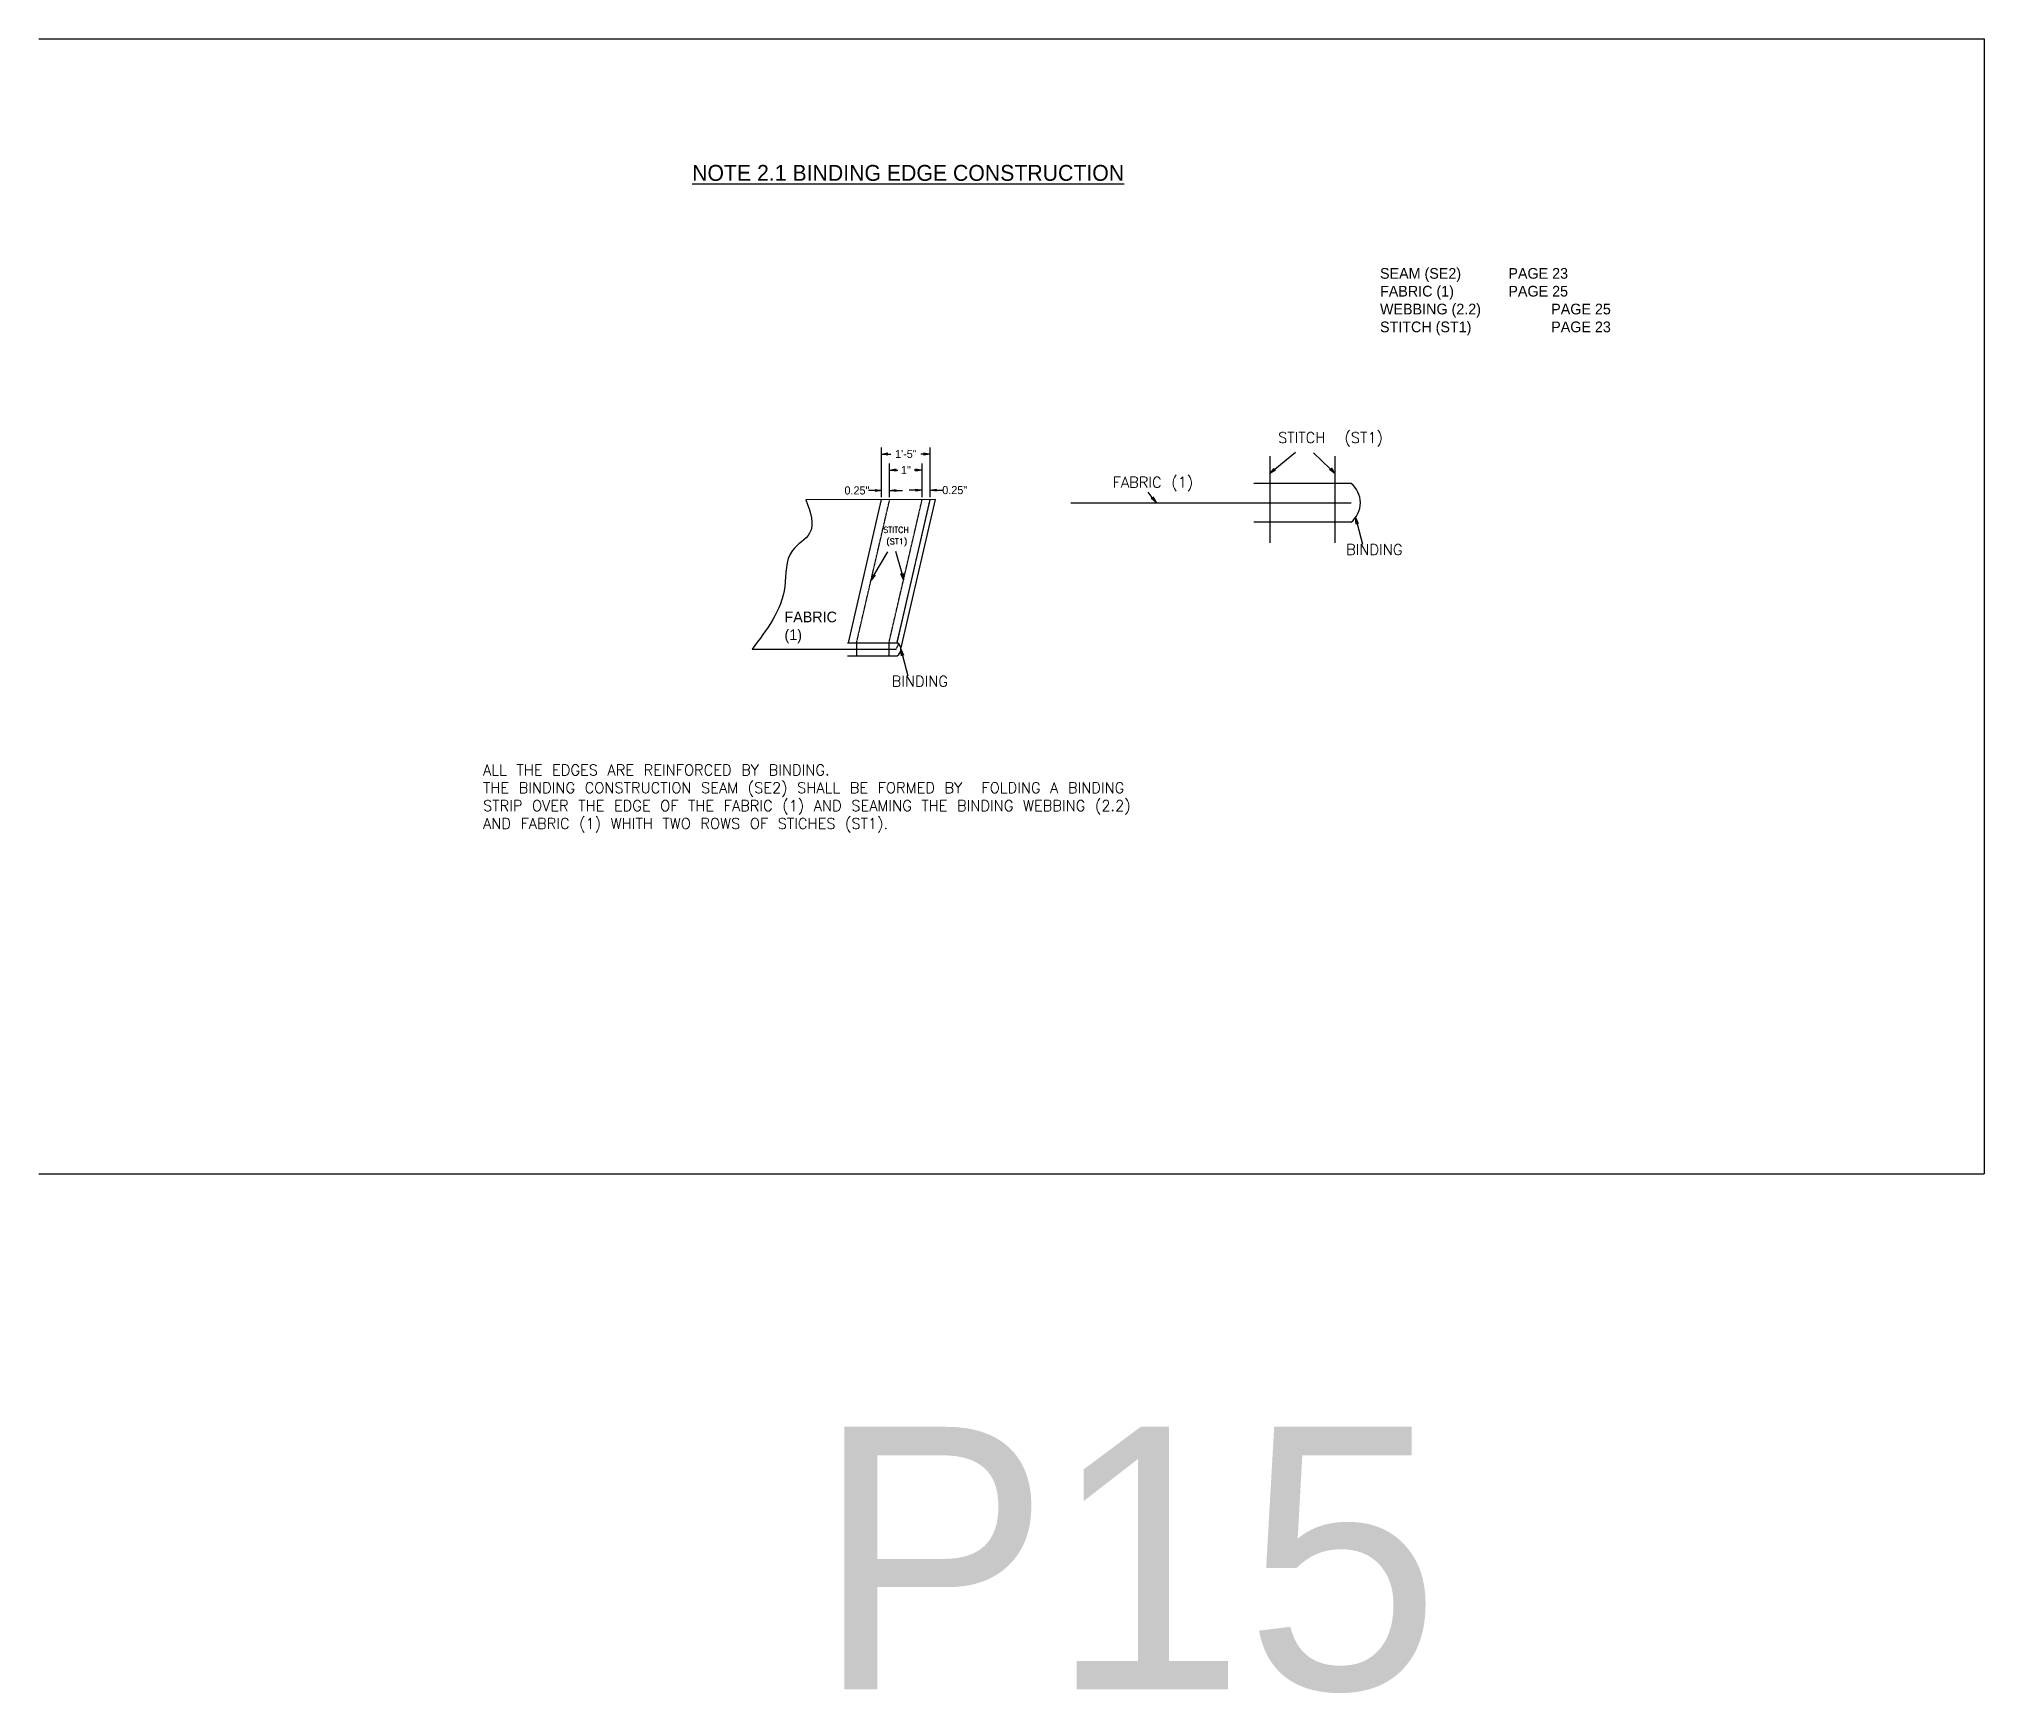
# Model space of a CAD drawing. Header units: inches. Extents: x 1631 to 16634, y 11819 to 13981.
# Drawn here: x 4631 to 5231, y 11835 to 12346 of the extents above; entities that cross this region are included whole.
import ezdxf

# ---------------------------------------------------------------- set-up
doc = ezdxf.new("R2010")
doc.units = ezdxf.units.IN
doc.header["$MEASUREMENT"] = 0
doc.linetypes.add('HIDDEN', pattern=[0.375, 0.25, -0.125])
for name, color, linetype in [('DIMENSION', 7, 'Continuous'), ('Object', 7, 'Continuous'), ('PEN2', 95, 'Continuous'), ('STECH', 7, 'HIDDEN'), ('TEXT', 7, 'Continuous')]:
    doc.layers.add(name, color=color, linetype=linetype)
doc.styles.add('style1', font='txt.shx')

msp = doc.modelspace()

# ---------------------------------------------------------------- texts
at = {"layer": 'DIMENSION', "linetype": 'Continuous', "insert": (4861.39442, 12168.98305), "char_height": 3.3, "width": 15.2229492, "attachment_point": 1}
msp.add_mtext('FABRIC (1)', dxfattribs=at)
at = {"layer": 'PEN2', "attachment_point": 1}
for s, insert, char_height, width in [('\\pt136.338;{\\H1x;\\C0;                \\LNOTE 2.1 BINDING EDGE CONSTRUCTION\\l\\C256;}', (4803.77349, 12306.75413), 4.9, 269.2684769), ('\\pt91.8192;{\\Ftxt.shx|c1;\\C0;ALL THE EDGES ARE REINFORCED BY BINDING.\\P\\Ftxt.shx|c0;THE BINDING CONSTRUCTION SEAM (SE2) SHALL BE FORMED BY  FOLDING A BINDING STRIP OVER THE EDGE OF THE FABRIC (1) AND SEAMING THE BINDING WEBBING (2.2) AND FABRIC (1) WHITH TWO ROWS OF STICHES (ST1). }', (4768.41591, 12121.78418), 3.3, 225.7924743)]:
    msp.add_mtext(s, dxfattribs=dict(at, insert=insert, char_height=char_height, width=width))
at = {"layer": 'TEXT', "ltscale": 0.015, "style": 'style1'}
for s, height, p in [('STITCH  (ST1)', 3.3, (5013.66266, 12221.00839)), ('FABRIC (1)', 3.3, (4962.60734, 12207.2261)), ('STITCH', 1.791136, (4891.86615, 12193.31552)), ('(ST1)', 1.791136, (4892.81405, 12189.73514)), ('BINDING ', 3.3, (5034.62783, 12186.47134)), ('BINDING', 3.3, (4894.42687, 12145.86496))]:
    msp.add_text(s, height=height, dxfattribs=at).set_placement(p)
at = {"layer": 'TEXT'}
msp.add_text('P15', height=80.977854, dxfattribs=at).set_placement((4871.00736, 11836.56569))
at = {"layer": 'TEXT', "insert": (5045.08563, 12274.95883), "char_height": 3.3, "width": 210.3834797, "attachment_point": 1}
msp.add_mtext('SEAM (SE2)^I^IPAGE 23\\PFABRIC (1)^I ^IPAGE 25\\PWEBBING (2.2)^I^IPAGE 25\\PSTITCH (ST1)^I^IPAGE 23', dxfattribs=at)
at = {"layer": 'TEXT', "char_height": 2.5, "attachment_point": 5}
for s, insert in [('1\'-5"', (4898.81824, 12217.5828)), ('1"', (4898.85206, 12212.63724)), ('0.25"', (4883.73491, 12206.34238)), ('0.25"', (4913.90157, 12206.44908))]:
    msp.add_mtext(s, dxfattribs=dict(at, insert=insert))

# ---------------------------------------------------------------- blocks, each defined once
blk = doc.blocks.new('_OPEN')
at = {"color": 0, "linetype": 'ByBlock'}
for p, q in [((-1, 0.17), (0, 0)), ((0, 0), (-1, -0.17)), ((0, 0), (-1, 0))]:
    blk.add_line(p, q, dxfattribs=at)

# ---------------------------------------------------------------- linework, layer by layer
at = {"layer": 'DIMENSION'}
for p, q in [((4907.99205, 12203.55532), (4868.01315, 12203.49218)), ((4881.12348, 12159.38903), (4891.34592, 12203.52903)), ((4896.12348, 12159.38903), (4906.35141, 12203.55273)), ((4897.32801, 12157.38903), (4908.01973, 12203.55536)), ((4851.42826, 12157.39019), (4895.89151, 12157.39019)), ((4880.80468, 12159.38903), (4896.12348, 12159.38903)), ((4883.57978, 12159.35795), (4883.57978, 12155.38903)), ((4893.62137, 12159.35795), (4893.62137, 12155.38903)), ((4880.80468, 12155.38903), (4896.12348, 12155.38903))]:
    msp.add_line(p, q, dxfattribs=at)
msp.add_spline([(4868.01256, 12203.49381), (4869.15019, 12193.15396), (4863.82131, 12187.82935), (4861.4766, 12176.75414), (4851.42826, 12157.39019)], degree=3, dxfattribs=at)
at = {"layer": 'Object'}
for p, q in [((5011.13617, 12216.92357), (5011.13617, 12190.1896)), ((5031.13617, 12216.92357), (5031.13617, 12190.1896)), ((5036.13617, 12208.54311), (5006.13617, 12208.54311)), ((4949.7116, 12202.54311), (5036.13617, 12202.54311)), ((5036.13617, 12196.54311), (5006.13617, 12196.54311)), ((5036.13617, 12196.54311), (5006.13617, 12196.54311))]:
    msp.add_line(p, q, dxfattribs=at)
for centre, radius, start, end in [((5031.33341, 12202.54311), 7.68547, 308.67588503, 51.32411497), ((4895.06534, 12157.38903), 2.26267, 297.88196459, 62.11803541)]:
    msp.add_arc(centre, radius, start, end, dxfattribs=at)
at = {"layer": 'STECH', "ltscale": 0.015}
for p, q in [((4883.61799, 12159.36533), (4893.84684, 12203.53298)), ((4893.62348, 12159.38903), (4903.8505, 12203.54878))]:
    msp.add_line(p, q, dxfattribs=at)
at = {"layer": 'STECH', "ltscale": 0.8}
for p, q in [((4896.12348, 12159.38903), (4906.35141, 12203.55273)), ((4896.12478, 12159.39466), (4906.35141, 12203.55273)), ((4895.89151, 12157.39019), (4896.57918, 12159.07068))]:
    msp.add_line(p, q, dxfattribs=at)
at = {"layer": 'TEXT'}
for p, q in [((4631.41637, 12345.62554), (5231.41637, 12345.62554)), ((5231.41637, 12345.62554), (5231.41637, 11995.62554)), ((5231.41637, 12345.62554), (5231.41637, 11995.62554)), ((4891.31824, 12204.24489), (4891.31824, 12219.5828)), ((4893.31824, 12217.5828), (4894.19324, 12217.5828)), ((4904.31824, 12217.5828), (4903.44324, 12217.5828)), ((4906.31824, 12204.24489), (4906.31824, 12219.5828)), ((5012.68223, 12212.88075), (5019.01396, 12218.14268)), ((5029.74365, 12213.04759), (5024.55745, 12217.95786)), ((4893.81824, 12204.24489), (4893.81824, 12214.63724)), ((4895.81824, 12212.63724), (4896.31039, 12212.63724)), ((4901.81824, 12212.63724), (4901.39372, 12212.63724)), ((4903.81824, 12204.24489), (4903.81824, 12214.63724)), ((4889.31824, 12206.34238), (4887.31824, 12206.34238)), ((4891.31824, 12204.24489), (4891.31824, 12208.34238)), ((4893.81824, 12204.24489), (4893.81824, 12208.34238)), ((4895.81824, 12206.34238), (4897.81824, 12206.34238)), ((4901.81824, 12206.44908), (4899.81824, 12206.44908)), ((4903.81824, 12204.24489), (4903.81824, 12208.44908)), ((4906.31824, 12204.24489), (4906.31824, 12208.44908)), ((4908.31824, 12206.44908), (4910.31824, 12206.44908)), ((4974.78126, 12204.21538), (4973.5425, 12205.78555)), ((5038.0182, 12196.05617), (5039.65316, 12189.82388)), ((4889.10299, 12180.3538), (4893.26752, 12187.45558)), ((4897.65594, 12180.68919), (4895.7576, 12187.57423)), ((4897.81723, 12155.44979), (4899.45219, 12149.2175)), ((4631.41637, 11995.62554), (5231.41637, 11995.62554))]:
    msp.add_line(p, q, dxfattribs=at)

# ---------------------------------------------------------------- block references
at = {"layer": 'TEXT', "yscale": 2, "zscale": 2}
for p, xscale, rotation in [((4891.31824, 12217.5828), 2, 180), ((4893.81824, 12212.63724), 2, 180), ((5011.13617, 12211.61201), 2.00000000000005, 219.3734973823844), ((5031.13617, 12211.61201), 2.000000000000007, 314.1277901173744), ((4893.81824, 12206.34238), 2, 180), ((4906.31824, 12206.44908), 2, 180), ((4976.02003, 12202.6452), 1.999999999999867, 308.2711548234449), ((5037.52897, 12197.99541), 1.999999999999934, 104.1589490103913), ((4888.08064, 12178.63485), 2.000000000000045, 239.2579103211373), ((4898.10506, 12178.74027), 2.000000000000104, 282.976933005789), ((4897.32801, 12157.38903), 1.999999999999934, 104.1589490103913)]:
    msp.add_blockref('_OPEN', p, dxfattribs=dict(at, xscale=xscale, rotation=rotation))
at = {"layer": 'TEXT', "xscale": 2, "yscale": 2, "zscale": 2}
for p in [(4906.31824, 12217.5828), (4903.81824, 12212.63724), (4891.31824, 12206.34238), (4903.81824, 12206.44908)]:
    msp.add_blockref('_OPEN', p, dxfattribs=at)

msp.set_redraw_order([(e.dxf.handle, doc.entitydb.next_handle()) for e in msp.query("TEXT MTEXT ATTDEF DIMENSION ARC_DIMENSION")])  # texts and dimensions are drawn at this point

doc.saveas('drawing.dxf')
